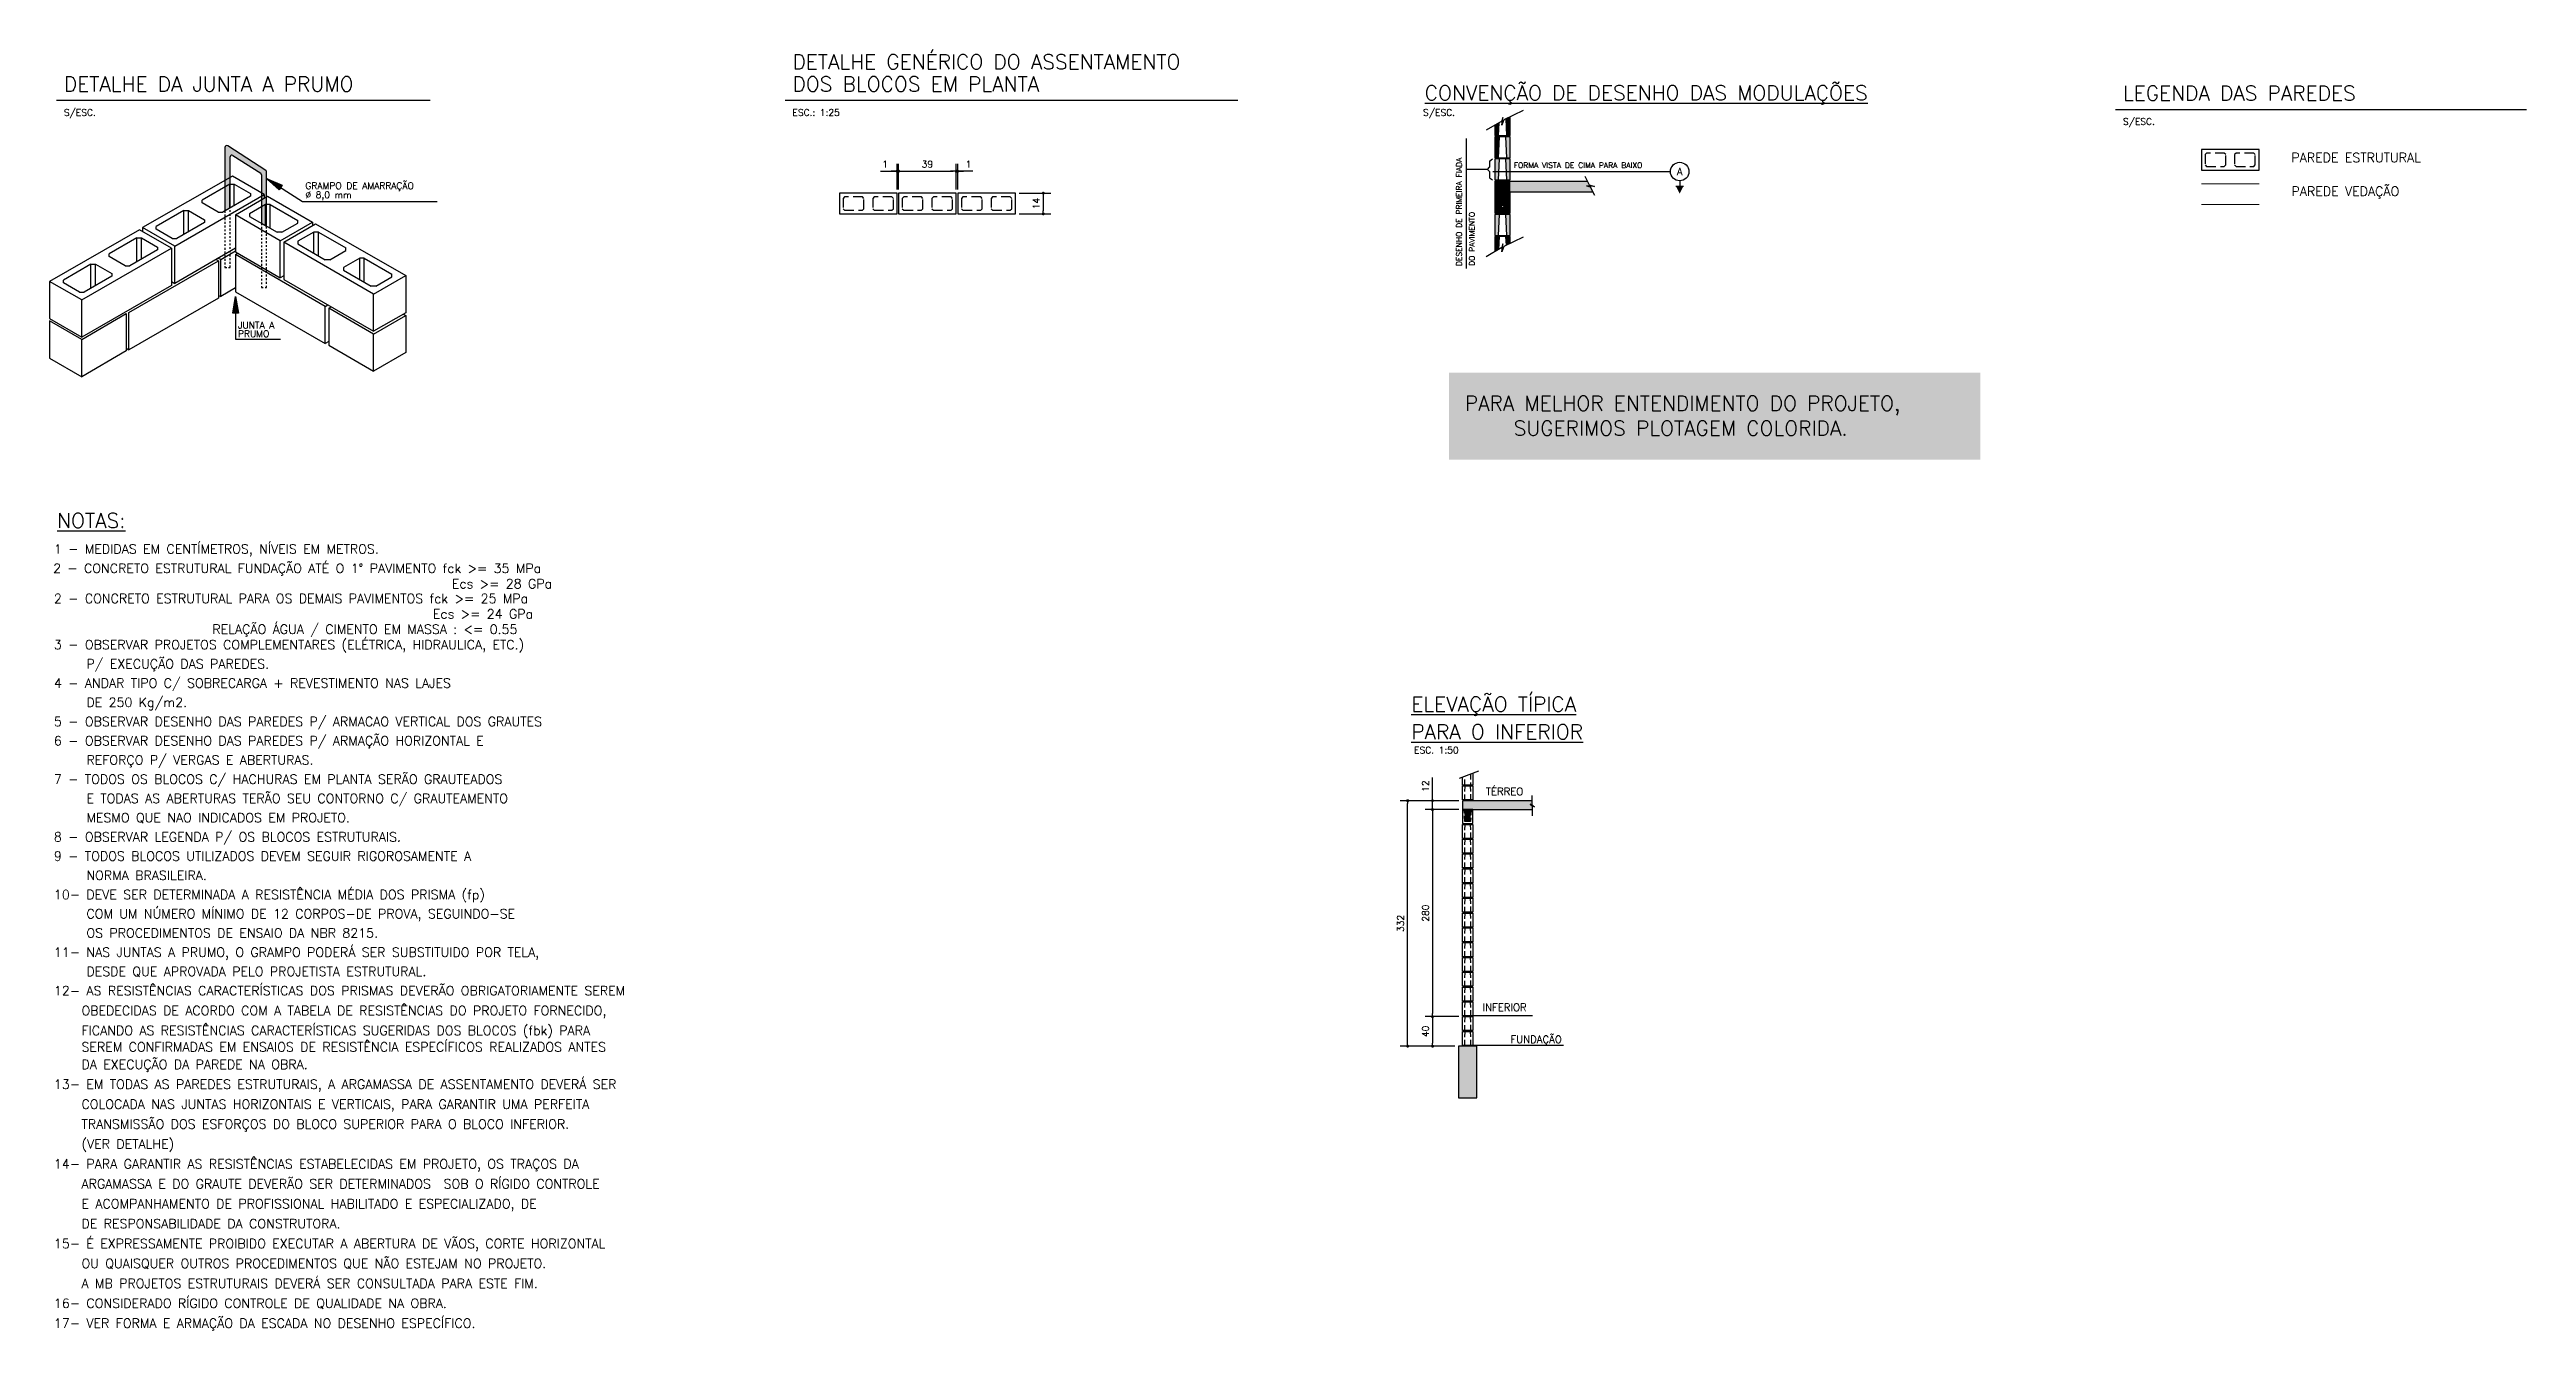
# Model space of a CAD drawing. Extents: x -14651 to 4582, y -13717 to -1290.
# Drawn here: x -14640 to -11290, y -3711 to -1979 of the extents above; entities that cross this region are included whole.
import ezdxf
from ezdxf.enums import TextEntityAlignment as Align

# ---------------------------------------------------------------- set-up
doc = ezdxf.new("R2010")
doc.units = 0
doc.header["$LTSCALE"] = 25
for name, pattern in [('ACAD_ISO04W100', [30, 24, -3, 0, -3]), ('DASHED2', [0.375, 0.25, -0.125]), ('ESTILO_TQS_0001', [0.45, 0.3, -0.15]), ('ESTILO_TQS_0005', [0.2, 0.1, -0.1])]:
    doc.linetypes.add(name, pattern=pattern)
for name, color, linetype in [('50', 1, 'Continuous'), ('ALVENARIA NÃO ESTRUTURAL', 242, 'Continuous'), ('BLOCOS', 2, 'Continuous'), ('Concreto1', 252, 'Continuous'), ('Concreto2', 254, 'Continuous'), ('COTA', 1, 'Continuous'), ('COTAS', 1, 'Continuous'), ('H2', 252, 'Continuous'), ('H4', 254, 'Continuous'), ('H7', 1, 'Continuous'), ('Linha_fina', 1, 'Continuous'), ('Linha_media', 4, 'Continuous'), ('PENA_01', 1, 'Continuous'), ('PENA_02', 2, 'Continuous'), ('Pena_1', 1, 'Continuous'), ('PENA_10', 253, 'Continuous'), ('PENA_3', 3, 'Continuous'), ('Pena_4', 4, 'Continuous'), ('PENA_6', 6, 'Continuous'), ('TEXTO', 3, 'Continuous')]:
    doc.layers.add(name, color=color, linetype=linetype)
doc.styles.add('COTA', font='romans.shx')
doc.styles.add('ROMANS', font='ROMANS')
doc.styles.add('TEXTO', font='romans.shx', dxfattribs={"height": 10})
doc.styles.add('Texto1', font='romans.shx', dxfattribs={"height": 9})
doc.styles.add('Texto2', font='romans.shx', dxfattribs={"height": 12.5})
doc.styles.add('Texto3', font='romans.shx', dxfattribs={"height": 20})
doc.dimstyles.new('forma', dxfattribs={"dimscale": 5, "dimtxt": 1.8, "dimasz": 0.8, "dimexe": 2, "dimexo": 1, "dimgap": 1, "dimtad": 1, "dimdec": 1, "dimzin": 9, "dimtxsty": 'COTA', "dimblk1": 'DOT', "dimblk2": 'DOT', "dimsah": 1, "dimcen": 0, "dimdle": 1, "dimclrd": 256, "dimclre": 256, "dimclrt": 2, "dimadec": 0, "dimazin": 0, "dimtfac": 1, "dimtdec": 0, "dimtmove": 0, "dimatfit": 3, "dimfxl": 1, "dimtolj": 1, "dimtzin": 0, "dimarcsym": 0})

msp = doc.modelspace()

# ---------------------------------------------------------------- texts
at = {"layer": 'PENA_02', "color": 2, "style": 'ROMANS'}
for s, p in [('DESENHO DE PRIMEIRA FIADA', (-12729.73, -2271.7)), ('DO PAVIMENTO', (-12712.4, -2271.35))]:
    msp.add_text(s, height=7.5, rotation=90, dxfattribs=at).set_placement(p)
msp.add_text('FORMA VISTA DE CIMA PARA BAIXO', height=7.5, dxfattribs=at).set_placement((-12659.52, -2138.96))
at = {"layer": 'TEXTO', "color": 4, "style": 'Texto3'}
for s, p in [('DETALHE GENÉRICO DO ASSENTAMENTO', (-13634.89, -2005.43)), ('DETALHE DA JUNTA A PRUMO', (-14620.17, -2035.43)), ('DOS BLOCOS EM PLANTA', (-13634.89, -2035.43)), ('%%UCONVENÇÃO DE DESENHO DAS MODULAÇÕES', (-12779.99, -2047.43)), ('LEGENDA DAS PAREDES', (-11835.7, -2047.76)), ('PARA MELHOR ENTENDIMENTO DO PROJETO,', (-12725.72, -2467.25)), ('SUGERIMOS PLOTAGEM COLORIDA. ', (-12659.76, -2500.92)), ('%%UNOTAS:', (-14629.32, -2625.88)), ('%%UELEVAÇÃO TÍPICA', (-12798.16, -2874.13)), ('%%UPARA O INFERIOR', (-12798.16, -2911.6))]:
    msp.add_text(s, height=20, dxfattribs=at).set_placement(p)
at = {"layer": 'TEXTO', "color": 2, "style": 'Texto1'}
for s, p in [('S/ESC. ', (-14620.17, -2068.43)), ('ESC.: 1:25 ', (-13634.89, -2068.43)), ('S/ESC.', (-12782.14, -2068.52)), ('S/ESC.', (-11835.7, -2080.75)), ('GRAMPO DE AMARRAÇÃO', (-14293.47, -2167.42)), ('%%C 8,0 mm', (-14293.47, -2179.77)), ('JUNTA A', (-14384.76, -2356.19)), ('PRUMO', (-14384.76, -2367.61)), ('ESC. 1:50', (-12794.3, -2930.78))]:
    msp.add_text(s, height=9, dxfattribs=at).set_placement(p)
at = {"layer": 'TEXTO', "color": 3, "style": 'Texto2'}
for s, p in [('PAREDE ESTRUTURAL', (-11608.04, -2131.17)), ('PAREDE VEDAÇÃO', (-11607.85, -2176.74)), ('1 - MEDIDAS EM CENTÍMETROS, NÍVEIS EM METROS.', (-14633.58, -2660.54)), ('2 - CONCRETO ESTRUTURAL FUNDAÇÃO ATÉ O 1° PAVIMENTO fck >= 35 MPa', (-14634.66, -2686.69)), ('                       Ecs >= 28 GPa', (-14309.71, -2707.49)), ('2 - CONCRETO ESTRUTURAL PARA OS DEMAIS PAVIMENTOS fck >= 25 MPa', (-14633.58, -2727.5)), ('                       Ecs >= 24 GPa', (-14335.44, -2748.3)), ('3 - OBSERVAR PROJETOS COMPLEMENTARES (ELÉTRICA, HIDRAULICA, ETC.)', (-14633.58, -2789.9)), ('                       RELAÇÃO ÁGUA / CIMENTO EM MASSA : <= 0.55', (-14633.58, -2769.1)), ('   P/ EXECUÇÃO DAS PAREDES.', (-14617.58, -2815.9)), ('4 - ANDAR TIPO C/ SOBRECARGA + REVESTIMENTO NAS LAJES ', (-14633.58, -2841.9)), ('5 - OBSERVAR DESENHO DAS PAREDES P/ ARMACAO VERTICAL DOS GRAUTES', (-14633.58, -2893.9)), ('   DE 250 Kg/m2.', (-14617.58, -2867.9)), ('6 - OBSERVAR DESENHO DAS PAREDES P/ ARMAÇÃO HORIZONTAL E ', (-14633.58, -2919.9)), ('   REFORÇO P/ VERGAS E ABERTURAS.', (-14617.58, -2945.9)), ('7 - TODOS OS BLOCOS C/ HACHURAS EM PLANTA SERÃO GRAUTEADOS', (-14633.58, -2971.9)), ('   E TODAS AS ABERTURAS TERÃO SEU CONTORNO C/ GRAUTEAMENTO', (-14617.58, -2997.9)), ('   MESMO QUE NAO INDICADOS EM PROJETO.', (-14617.58, -3023.9)), ('8 - OBSERVAR LEGENDA P/ OS BLOCOS ESTRUTURAIS.', (-14633.58, -3049.9)), ('9 - TODOS BLOCOS UTILIZADOS DEVEM SEGUIR RIGOROSAMENTE A ', (-14633.58, -3075.9)), ('10- DEVE SER DETERMINADA A RESISTÊNCIA MÉDIA DOS PRISMA (fp) ', (-14633.58, -3127.9)), ('   NORMA BRASILEIRA. ', (-14617.58, -3101.9)), ('   COM UM NÚMERO MÍNIMO DE 12 CORPOS-DE PROVA, SEGUINDO-SE ', (-14617.58, -3153.9)), ('   OS PROCEDIMENTOS DE ENSAIO DA NBR 8215.', (-14617.58, -3179.9)), ('11- NAS JUNTAS A PRUMO, O GRAMPO PODERÁ SER SUBSTITUIDO POR TELA,', (-14633.58, -3205.9)), ('12- AS RESISTÊNCIAS CARACTERÍSTICAS DOS PRISMAS DEVERÃO OBRIGATORIAMENTE SEREM', (-14633.58, -3257.9)), ('   DESDE QUE APROVADA PELO PROJETISTA ESTRUTURAL.', (-14617.58, -3231.9)), ('    OBEDECIDAS DE ACORDO COM A TABELA DE RESISTÊNCIAS DO PROJETO FORNECIDO,', (-14633.58, -3284.83)), ('    FICANDO AS RESISTÊNCIAS CARACTERÍSTICAS SUGERIDAS DOS BLOCOS (fbk) PARA', (-14633.58, -3311.76)), ('    SEREM CONFIRMADAS EM ENSAIOS DE RESISTÊNCIA ESPECÍFICOS REALIZADOS ANTES', (-14633.58, -3333.99)), ('    DA EXECUÇÃO DA PAREDE NA OBRA.', (-14633.58, -3357.61)), ('13- EM TODAS AS PAREDES ESTRUTURAIS, A ARGAMASSA DE ASSENTAMENTO DEVERÁ SER', (-14633.58, -3384.48)), ('    COLOCADA NAS JUNTAS HORIZONTAIS E VERTICAIS, PARA GARANTIR UMA PERFEITA', (-14633.58, -3411.41)), ('    TRANSMISSÃO DOS ESFORÇOS DO BLOCO SUPERIOR PARA O BLOCO INFERIOR.', (-14633.58, -3438.34)), ('14- PARA GARANTIR AS RESISTÊNCIAS ESTABELECIDAS EM PROJETO, OS TRAÇOS DA ', (-14633.58, -3492.2)), ('    (VER DETALHE)', (-14633.58, -3465.27)), ('    ARGAMASSA E DO GRAUTE DEVERÃO SER DETERMINADOS  SOB O RÍGIDO CONTROLE', (-14633.58, -3519.13)), ('    E ACOMPANHAMENTO DE PROFISSIONAL HABILITADO E ESPECIALIZADO, DE ', (-14633.58, -3546.05)), ('15- É EXPRESSAMENTE PROIBIDO EXECUTAR A ABERTURA DE VÃOS, CORTE HORIZONTAL', (-14633.58, -3599.91)), ('    DE RESPONSABILIDADE DA CONSTRUTORA.', (-14633.58, -3572.98)), ('    OU QUAISQUER OUTROS PROCEDIMENTOS QUE NÃO ESTEJAM NO PROJETO. ', (-14633.58, -3626.84)), ('    A MB PROJETOS ESTRUTURAIS DEVERÁ SER CONSULTADA PARA ESTE FIM. ', (-14633.58, -3653.77)), ('16- CONSIDERADO RÍGIDO CONTROLE DE QUALIDADE NA OBRA.', (-14633.58, -3680.7)), ('17- VER FORMA E ARMAÇÃO DA ESCADA NO DESENHO ESPECÍFICO.', (-14633.58, -3707.63))]:
    msp.add_text(s, height=12.5, dxfattribs=at).set_placement(p)
at = {"layer": 'TEXTO', "linetype": 'Continuous', "style": 'TEXTO'}
for s, p in [('TÉRREO', (-12671.94, -2990.17)), ('INFERIOR', (-12671.94, -3282.17)), ('FUNDAÇÃO', (-12629.26, -3325.47))]:
    msp.add_text(s, height=10, dxfattribs=at).set_placement(p, align=Align.BOTTOM_CENTER)

# ---------------------------------------------------------------- blocks, each defined once
blk = doc.blocks.new('P4015', base_point=(5842102.11612, -8124149.02973))
blk.add_lwpolyline([(5842082.61612, -8124156.02973), (5842121.61612, -8124156.02973), (5842121.61612, -8124142.02973), (5842082.61612, -8124142.02973), (5842082.61612, -8124156.02973)])
at = {"color": 1, "linetype": 'DASHED2'}
for points in [[(5842085.11612, -8124152.52973), (5842086.11612, -8124153.52973), (5842098.11612, -8124153.52973), (5842099.11612, -8124152.52973), (5842099.11612, -8124145.52973), (5842098.11612, -8124144.52973), (5842086.11612, -8124144.52973), (5842085.11612, -8124145.52973), (5842085.11612, -8124152.52973)], [(5842105.11612, -8124152.52973), (5842106.11612, -8124153.52973), (5842118.11612, -8124153.52973), (5842119.11612, -8124152.52973), (5842119.11612, -8124145.52973), (5842118.11612, -8124144.52973), (5842106.11612, -8124144.52973), (5842105.11612, -8124145.52973), (5842105.11612, -8124152.52973)]]:
    blk.add_lwpolyline(points, dxfattribs=at)
blk = doc.blocks.new('_Dot')
at = {"color": 0, "linetype": 'ByBlock', "lineweight": -2}
blk.add_line((-0.5, 0), (-1, 0), dxfattribs=at)
at = {"color": 0, "linetype": 'ByBlock', "const_width": 0.5}
blk.add_lwpolyline([(-0.25, 0, 1), (0.25, 0, 1)], format="xyb", close=True, dxfattribs=at)
blk = doc.blocks.new('*D41')
at = {"layer": 'COTA', "lineweight": -2, "transparency": 16777216}
for p, q in [((-13491.4, -2168.1), (-13491.4, -2133.3)), ((-13487.4, -2143.3), (-13417.4, -2143.3)), ((-13413.4, -2168.1), (-13413.4, -2133.3))]:
    blk.add_line(p, q, dxfattribs=at)
at = {"layer": 'Defpoints', "color": 0, "transparency": 16777216}
for p in [(-13413.4, -2143.3), (-13491.4, -2173.1), (-13413.4, -2173.1)]:
    blk.add_point(p, dxfattribs=at)
at = {"layer": 'COTA', "lineweight": -2, "transparency": 16777216, "xscale": 4, "yscale": 4, "zscale": 4, "rotation": 180}
blk.add_blockref('_Dot', (-13491.4, -2143.3), dxfattribs=at)
at = {"layer": 'COTA', "lineweight": -2, "transparency": 16777216, "xscale": 4, "yscale": 4, "zscale": 4}
blk.add_blockref('_Dot', (-13413.4, -2143.3), dxfattribs=at)
at = {"layer": 'COTA', "color": 2, "transparency": 16777216, "insert": (-13452.4, -2133.8), "char_height": 9, "attachment_point": 5, "style": 'COTA'}
blk.add_mtext('\\A1;39 ', dxfattribs=at)
blk = doc.blocks.new('*D42')
at = {"layer": 'COTA', "lineweight": -2, "transparency": 16777216}
for p, q in [((-13417.4, -2143.3), (-13421.4, -2143.3)), ((-13413.4, -2168.1), (-13413.4, -2133.3)), ((-13413.4, -2143.3), (-13411.4, -2143.3)), ((-13413.4, -2143.3), (-13411.4, -2143.3)), ((-13411.4, -2168.1), (-13411.4, -2133.3)), ((-13390.8, -2143.3), (-13411.4, -2143.3)), ((-13407.4, -2143.3), (-13403.4, -2143.3))]:
    blk.add_line(p, q, dxfattribs=at)
at = {"layer": 'Defpoints', "color": 0, "transparency": 16777216}
for p in [(-13411.4, -2143.3), (-13413.4, -2173.1), (-13411.4, -2173.1)]:
    blk.add_point(p, dxfattribs=at)
at = {"layer": 'COTA', "lineweight": -2, "transparency": 16777216, "xscale": 4, "yscale": 4, "zscale": 4}
blk.add_blockref('_Dot', (-13413.4, -2143.3), dxfattribs=at)
at = {"layer": 'COTA', "lineweight": -2, "transparency": 16777216, "xscale": 4, "yscale": 4, "zscale": 4, "rotation": 180}
blk.add_blockref('_Dot', (-13411.4, -2143.3), dxfattribs=at)
at = {"layer": 'COTA', "color": 2, "transparency": 16777216, "insert": (-13396.9, -2133.8), "char_height": 9, "attachment_point": 5, "style": 'COTA'}
blk.add_mtext('\\A1;1 ', dxfattribs=at)
blk = doc.blocks.new('*D43')
at = {"layer": 'COTA', "lineweight": -2, "transparency": 16777216}
for p, q in [((-13328.4, -2173.1), (-13285.7, -2173.1)), ((-13328.4, -2201.1), (-13285.7, -2201.1)), ((-13295.7, -2177.1), (-13295.7, -2197.1))]:
    blk.add_line(p, q, dxfattribs=at)
at = {"layer": 'Defpoints', "color": 0, "transparency": 16777216}
for p in [(-13333.4, -2173.1), (-13333.4, -2201.1), (-13295.7, -2201.1)]:
    blk.add_point(p, dxfattribs=at)
at = {"layer": 'COTA', "lineweight": -2, "transparency": 16777216, "xscale": 4, "yscale": 4, "zscale": 4}
for p, rotation in [((-13295.7, -2173.1), 90), ((-13295.7, -2201.1), 270)]:
    blk.add_blockref('_Dot', p, dxfattribs=dict(at, rotation=rotation))
at = {"layer": 'COTA', "color": 2, "transparency": 16777216, "insert": (-13305.2, -2187.1), "char_height": 9, "attachment_point": 5, "rotation": 90, "style": 'COTA'}
blk.add_mtext('\\A1;14 ', dxfattribs=at)
blk = doc.blocks.new('*D44')
at = {"layer": 'COTA', "lineweight": -2, "transparency": 16777216}
for p, q in [((-13515.7, -2143.3), (-13493.4, -2143.3)), ((-13497.4, -2143.3), (-13501.4, -2143.3)), ((-13493.4, -2168.1), (-13493.4, -2133.3)), ((-13493.4, -2143.3), (-13491.4, -2143.3)), ((-13493.4, -2143.3), (-13491.4, -2143.3)), ((-13491.4, -2168.1), (-13491.4, -2133.3)), ((-13487.4, -2143.3), (-13483.4, -2143.3))]:
    blk.add_line(p, q, dxfattribs=at)
at = {"layer": 'Defpoints', "color": 0, "transparency": 16777216}
for p in [(-13491.4, -2143.3), (-13493.4, -2173.1), (-13491.4, -2173.1)]:
    blk.add_point(p, dxfattribs=at)
at = {"layer": 'COTA', "lineweight": -2, "transparency": 16777216, "xscale": 4, "yscale": 4, "zscale": 4}
blk.add_blockref('_Dot', (-13493.4, -2143.3), dxfattribs=at)
at = {"layer": 'COTA', "lineweight": -2, "transparency": 16777216, "xscale": 4, "yscale": 4, "zscale": 4, "rotation": 180}
blk.add_blockref('_Dot', (-13491.4, -2143.3), dxfattribs=at)
at = {"layer": 'COTA', "color": 2, "transparency": 16777216, "insert": (-13509.7, -2133.8), "char_height": 9, "attachment_point": 5, "style": 'COTA'}
blk.add_mtext('\\A1;1 ', dxfattribs=at)
blk = doc.blocks.new('atrib_seção')
at = {"layer": 'Linha_media', "style": 'ROMANS'}
blk.add_attdef('X', text='', height=2, dxfattribs=at).set_placement((0, 0), align=Align.MIDDLE)
blk = doc.blocks.new('*D25')
at = {"layer": 'COTA', "lineweight": -2, "transparency": 16777216}
for p, q in [((-12733.8, -2994.7), (-12813, -2994.7)), ((-12803, -3322.7), (-12803, -2998.7)), ((-12739.3, -3326.7), (-12813, -3326.7))]:
    blk.add_line(p, q, dxfattribs=at)
at = {"layer": 'Defpoints', "color": 0, "transparency": 16777216}
for p in [(-12803, -2994.7), (-12728.8, -2994.7), (-12734.3, -3326.7)]:
    blk.add_point(p, dxfattribs=at)
at = {"layer": 'COTA', "lineweight": -2, "transparency": 16777216, "xscale": 4, "yscale": 4, "zscale": 4}
for p, rotation in [((-12803, -2994.7), 90), ((-12803, -3326.7), 270)]:
    blk.add_blockref('_Dot', p, dxfattribs=dict(at, rotation=rotation))
at = {"layer": 'COTA', "color": 2, "transparency": 16777216, "insert": (-12812.5, -3160.7), "char_height": 9, "attachment_point": 5, "rotation": 90, "style": 'COTA'}
blk.add_mtext('\\A1;332 ', dxfattribs=at)
blk = doc.blocks.new('*D26')
at = {"layer": 'COTA', "lineweight": -2, "transparency": 16777216}
for p, q in [((-12733.8, -3006.7), (-12779.4, -3006.7)), ((-12769.4, -3010.7), (-12769.4, -3282.7)), ((-12733.8, -3286.7), (-12779.4, -3286.7))]:
    blk.add_line(p, q, dxfattribs=at)
at = {"layer": 'Defpoints', "color": 0, "transparency": 16777216}
for p in [(-12728.8, -3006.7), (-12769.4, -3286.7), (-12728.8, -3286.7)]:
    blk.add_point(p, dxfattribs=at)
at = {"layer": 'COTA', "lineweight": -2, "transparency": 16777216, "xscale": 4, "yscale": 4, "zscale": 4}
for p, rotation in [((-12769.4, -3006.7), 90), ((-12769.4, -3286.7), 270)]:
    blk.add_blockref('_Dot', p, dxfattribs=dict(at, rotation=rotation))
at = {"layer": 'COTA', "color": 2, "transparency": 16777216, "insert": (-12778.9, -3146.7), "char_height": 9, "attachment_point": 5, "rotation": 90, "style": 'COTA'}
blk.add_mtext('\\A1;280 ', dxfattribs=at)
blk = doc.blocks.new('*D57')
at = {"layer": 'COTA', "lineweight": -2, "transparency": 16777216}
for p, q in [((-12733.8, -3286.7), (-12779.4, -3286.7)), ((-12769.4, -3290.7), (-12769.4, -3322.7)), ((-12739.3, -3326.7), (-12779.4, -3326.7))]:
    blk.add_line(p, q, dxfattribs=at)
at = {"layer": 'Defpoints', "color": 0, "transparency": 16777216}
for p in [(-12728.8, -3286.7), (-12769.4, -3326.7), (-12734.3, -3326.7)]:
    blk.add_point(p, dxfattribs=at)
at = {"layer": 'COTA', "lineweight": -2, "transparency": 16777216, "xscale": 4, "yscale": 4, "zscale": 4}
for p, rotation in [((-12769.4, -3286.7), 90), ((-12769.4, -3326.7), 270)]:
    blk.add_blockref('_Dot', p, dxfattribs=dict(at, rotation=rotation))
at = {"layer": 'COTA', "color": 2, "transparency": 16777216, "insert": (-12778.9, -3306.7), "char_height": 9, "attachment_point": 5, "rotation": 90, "style": 'COTA'}
blk.add_mtext('\\A1;40 ', dxfattribs=at)
blk = doc.blocks.new('*D58')
at = {"layer": 'COTA', "lineweight": -2, "transparency": 16777216}
for p, q in [((-12769.4, -2990.7), (-12769.4, -2963.4)), ((-12733.8, -2994.7), (-12779.4, -2994.7)), ((-12733.8, -3006.7), (-12779.4, -3006.7)), ((-12769.4, -3006.7), (-12769.4, -2994.7)), ((-12769.4, -3010.7), (-12769.4, -3014.7))]:
    blk.add_line(p, q, dxfattribs=at)
at = {"layer": 'Defpoints', "color": 0, "transparency": 16777216}
for p in [(-12769.4, -2994.7), (-12728.8, -2994.7), (-12728.8, -3006.7)]:
    blk.add_point(p, dxfattribs=at)
at = {"layer": 'COTA', "lineweight": -2, "transparency": 16777216, "xscale": 4, "yscale": 4, "zscale": 4}
for p, rotation in [((-12769.4, -2994.7), 270), ((-12769.4, -3006.7), 90)]:
    blk.add_blockref('_Dot', p, dxfattribs=dict(at, rotation=rotation))
at = {"layer": 'COTA', "color": 2, "transparency": 16777216, "insert": (-12778.9, -2975), "char_height": 9, "attachment_point": 5, "rotation": 90, "style": 'COTA'}
blk.add_mtext('\\A1;12 ', dxfattribs=at)

# ---------------------------------------------------------------- dimensions: what is measured, and where the dimension line sits
at = {"layer": 'COTA'}
for base, p1, p2, picture, middle in [((-13491.39, -2143.34), (-13493.39, -2173.13), (-13491.39, -2173.13), '*D44', (-13509.65, -2143.34)), ((-13411.39, -2143.34), (-13413.39, -2173.13), (-13411.39, -2173.13), '*D42', (-13396.92, -2142.59))]:
    dim = msp.add_linear_dim(base=base, p1=p1, p2=p2, dimstyle='forma', override={"dimscale": 5, "dimdec": 1, "dimlfac": 0.5, "dimpost": ' ', "dimtmove": 1}, dxfattribs=at)
    dim.commit()
    dim.dimension.update_dxf_attribs({"geometry": picture, "text_midpoint": middle, "dimtype": 128})
dim = msp.add_linear_dim(base=(-13413.39, -2143.34), p1=(-13491.39, -2173.13), p2=(-13413.39, -2173.13), dimstyle='forma', override={"dimscale": 5, "dimdec": 1, "dimlfac": 0.5, "dimpost": ' ', "dimtmove": 1}, dxfattribs=at)
dim.commit()
dim.dimension.update_dxf_attribs({"geometry": '*D41', "text_midpoint": (-13452.39, -2133.84)})
for base, p1, p2, override, picture, middle in [((-13295.67, -2201.13), (-13333.39, -2173.13), (-13333.39, -2201.13), {"dimscale": 5, "dimdec": 1, "dimlfac": 0.5, "dimpost": ' '}, '*D43', (-13305.17, -2187.13)), ((-12769.43, -2994.68), (-12728.82, -3006.68), (-12728.82, -2994.68), {"dimpost": ' '}, '*D58', (-12778.93, -2975.04)), ((-12802.96, -2994.68), (-12734.32, -3326.68), (-12728.82, -2994.68), {"dimpost": ' '}, '*D25', (-12812.46, -3160.68)), ((-12769.43, -3286.68), (-12728.82, -3006.68), (-12728.82, -3286.68), {"dimpost": ' '}, '*D26', (-12778.93, -3146.68))]:
    dim = msp.add_linear_dim(base=base, p1=p1, p2=p2, angle=90, dimstyle='forma', override=override, dxfattribs=at)
    dim.commit()
    dim.dimension.update_dxf_attribs({"geometry": picture, "text_midpoint": middle})
dim = msp.add_linear_dim(base=(-12769.43, -3326.68), p1=(-12728.82, -3286.68), p2=(-12734.32, -3326.68), angle=90, dimstyle='forma', override={"dimpost": ' ', "dimtmove": 1}, dxfattribs=at)
dim.commit()
dim.dimension.update_dxf_attribs({"geometry": '*D57', "text_midpoint": (-12769.43, -3306.68), "dimtype": 128})

# ---------------------------------------------------------------- hatches: boundary and pattern name
at = {"layer": 'Concreto1', "linetype": 'ACAD_ISO04W100', "lineweight": 100}
for points in [[(-12664.18, -2156.66), (-12685.18, -2156.66), (-12685.18, -2171.66), (-12664.18, -2171.66)], [(-12664.18, -2156.66), (-12664.18, -2171.66), (-12552.54, -2171.66), (-12556.12, -2164.27), (-12561.13, -2162.95), (-12550.51, -2164.05), (-12557.74, -2161.65), (-12560.15, -2156.66)]]:
    msp.add_hatch(color=256, dxfattribs=at).paths.add_polyline_path(points)
h = msp.add_hatch(color=256, dxfattribs=at)
h.paths.add_polyline_path([(-12668.68, -2171.66), (-12680.68, -2171.66), (-12679.93, -2193.06), (-12669.43, -2193.06)])
h.paths.add_polyline_path([(-12673.56, -2190.22, -1), (-12675.81, -2190.22, -1)], flags=16)
at = {"layer": 'Concreto2', "linetype": 'ACAD_ISO04W100', "lineweight": 100}
for points in [[(-12668.68, -2095.16), (-12664.18, -2095.16), (-12664.18, -2069.58), (-12669.88, -2072.34)], [(-12679.77, -2077.9), (-12685.18, -2081.08), (-12685.18, -2095.16), (-12680.68, -2095.16)], [(-12664.18, -2200.16), (-12664.18, -2171.66), (-12668.68, -2171.66), (-12669.43, -2193.06), (-12679.93, -2193.06), (-12680.68, -2171.66), (-12685.18, -2171.66), (-12685.18, -2200.16)], [(-12679.18, -2231.66), (-12685.18, -2231.66), (-12685.18, -2252.28), (-12680.11, -2249.3)], [(-12664.18, -2231.66), (-12670.18, -2231.66), (-12669.56, -2243.38), (-12664.18, -2240.78)]]:
    msp.add_hatch(color=256, dxfattribs=at).paths.add_polyline_path(points)
at = {"layer": 'Concreto2'}
msp.add_hatch(color=256, dxfattribs=at).paths.add_polyline_path([(-12679.18, -2096.66), (-12685.18, -2096.66), (-12685.18, -2125.16), (-12680.68, -2125.16)])
h = msp.add_hatch(color=256, dxfattribs=at)
h.paths.add_polyline_path([(-12668.68, -2125.16), (-12664.18, -2125.16), (-12664.18, -2096.66), (-12670.18, -2096.66)])
h.paths.add_polyline_path([(-12664.18, -2126.66), (-12670.18, -2126.66), (-12669.28, -2143.77), (-12664.18, -2143.77)])
h.paths.add_polyline_path([(-12679.18, -2126.66), (-12685.18, -2126.66), (-12685.18, -2143.77), (-12680.08, -2143.77)])
h.paths.add_polyline_path([(-12680.08, -2143.77), (-12685.18, -2143.77), (-12685.18, -2155.16), (-12680.68, -2155.16)])
h.paths.add_polyline_path([(-12668.68, -2155.16), (-12664.18, -2155.16), (-12664.18, -2143.77), (-12669.28, -2143.77)])
h.paths.add_polyline_path([(-12664.18, -2201.66), (-12670.18, -2201.66), (-12668.68, -2230.16), (-12664.18, -2230.16)])
h.paths.add_polyline_path([(-12679.18, -2201.66), (-12685.18, -2201.66), (-12685.18, -2230.16), (-12680.68, -2230.16)])
at = {"layer": 'H2'}
h = msp.add_hatch(color=256, dxfattribs=at)
h.dxf.hatch_style = 1
h.paths.add_polyline_path([(-12634.88, -2994.68), (-12714.82, -2994.68), (-12728.82, -2994.68), (-12728.82, -3006.68), (-12714.82, -3006.68), (-12634.79, -3006.68), (-12634.79, -3001.8), (-12637.28, -2999.52), (-12631.36, -3003.46), (-12634.88, -2999.8)])
msp.add_hatch(color=256, dxfattribs=at).paths.add_polyline_path([(-12721.82, -3326.68), (-12734.32, -3326.68), (-12734.32, -3396.68), (-12709.32, -3396.68), (-12709.32, -3326.68)])
at = {"layer": 'H4'}
msp.add_hatch(color=256, dxfattribs=at).paths.add_polyline_path([(-12747.16, -2533.38), (-12028.43, -2533.38), (-12028.43, -2416.02), (-12747.16, -2416.02)])
at = {"layer": 'H7'}
msp.add_hatch(color=256, dxfattribs=at).paths.add_polyline_path([(-14345.91, -2144.37, 0.2547951), (-14347.01, -2142.35), (-14398.61, -2109.07, 0.5938857), (-14402.31, -2111.08), (-14402.31, -2196.97), (-14395.31, -2192.91), (-14395.31, -2123.93, -0.5938857), (-14391.61, -2121.91), (-14354.01, -2146.16, -0.2547951), (-14352.91, -2148.18), (-14352.91, -2213.79), (-14345.91, -2217.85)])

# ---------------------------------------------------------------- linework, layer by layer
at = {"layer": '50', "color": 1}
for p, q in [((-12675.67, -2075.5), (-12697.03, -2088.04)), ((-12674.35, -2070.49), (-12675.64, -2075.4)), ((-12675.46, -2081.1), (-12674.35, -2070.49)), ((-12673.05, -2073.87), (-12675.46, -2081.1)), ((-12646.96, -2061.26), (-12673.05, -2073.87)), ((-12723.73, -2099.21), (-12723.73, -2274.82)), ((-12695.09, -2140.91), (-12723.73, -2140.91)), ((-12695.09, -2140.91), (-12692.23, -2138.05)), ((-12695.09, -2140.91), (-12692.23, -2143.77)), ((-12692.23, -2129.56), (-12688.27, -2126.66)), ((-12692.23, -2129.56), (-12692.23, -2138.05)), ((-12692.23, -2143.77), (-12692.23, -2152.25)), ((-12692.23, -2152.25), (-12688.27, -2155.16)), ((-12563.39, -2149.95), (-12557.74, -2161.65)), ((-12561.13, -2162.95), (-12556.12, -2164.27)), ((-12550.51, -2164.05), (-12561.13, -2162.95)), ((-12557.74, -2161.65), (-12550.51, -2164.05)), ((-12556.12, -2164.27), (-12550.46, -2175.96)), ((-12674.35, -2241.68), (-12675.64, -2246.59)), ((-12675.46, -2252.3), (-12674.35, -2241.68)), ((-12646.96, -2232.45), (-12673.05, -2245.07)), ((-12675.67, -2246.69), (-12697.03, -2259.24)), ((-12673.05, -2245.07), (-12675.46, -2252.3))]:
    msp.add_line(p, q, dxfattribs=at)
msp.add_lwpolyline([(-12634.88, -2987.64), (-12634.88, -2999.8), (-12631.36, -3003.46), (-12637.28, -2999.52), (-12634.79, -3001.8), (-12634.79, -3015.28)], dxfattribs=at)
at = {"layer": 'ALVENARIA NÃO ESTRUTURAL', "lineweight": 5}
for p, q in [((-11651.75, -2160.58), (-11729.75, -2160.58)), ((-11651.75, -2188.58), (-11729.75, -2188.58))]:
    msp.add_line(p, q, dxfattribs=at)
at = {"layer": 'Linha_fina'}
for p, q in [((-14328.48, -2167.74), (-14345.91, -2153.24)), ((-14328.99, -2168.53), (-14345.91, -2153.24)), ((-14327.47, -2166.16), (-14345.91, -2153.24)), ((-14345.91, -2153.24), (-14297.35, -2184.32)), ((-14345.91, -2153.24), (-14324.94, -2162.21)), ((-14345.91, -2153.24), (-14326.46, -2164.58)), ((-14345.91, -2153.24), (-14327.98, -2166.95)), ((-14345.91, -2153.24), (-14325.45, -2163)), ((-14325.95, -2163.79), (-14345.91, -2153.24)), ((-14324.94, -2162.21), (-14328.99, -2168.53)), ((-14327.98, -2166.95), (-14328.48, -2167.74)), ((-14325.45, -2163), (-14325.95, -2163.79)), ((-14297.35, -2184.32), (-14115.36, -2184.32)), ((-14391.6, -2335.17), (-14387.84, -2312.68)), ((-14384.1, -2335.18), (-14391.6, -2335.17)), ((-14390.66, -2335.17), (-14387.84, -2312.68)), ((-14389.72, -2335.17), (-14390.66, -2335.17)), ((-14387.84, -2312.68), (-14389.72, -2335.17)), ((-14388.78, -2335.17), (-14387.84, -2312.68)), ((-14386.91, -2335.18), (-14388.78, -2335.17)), ((-14387.84, -2312.68), (-14387.84, -2370.33)), ((-14387.84, -2312.68), (-14384.1, -2335.18)), ((-14387.84, -2312.68), (-14385.03, -2335.18)), ((-14387.84, -2312.68), (-14386.91, -2335.18)), ((-14385.97, -2335.18), (-14387.84, -2312.68)), ((-14385.03, -2335.18), (-14385.97, -2335.18)), ((-14387.84, -2370.33), (-14327.25, -2370.33))]:
    msp.add_line(p, q, dxfattribs=at)
at = {"layer": 'Linha_media'}
for p, q in [((-12687.79, -2143.77), (-12447.65, -2143.77)), ((-12440.15, -2163.77), (-12430.15, -2163.77)), ((-12435.15, -2156.27), (-12435.15, -2163.77))]:
    msp.add_line(p, q, dxfattribs=at)
msp.add_circle((-12435.15, -2143.77), 12.5, dxfattribs=at)
msp.add_solid([(-12440.15, -2163.77), (-12435.15, -2173.77), (-12430.15, -2163.77)], dxfattribs=at)
at = {"layer": 'PENA_01'}
msp.add_line((-12733.09, -2964.3), (-12706.93, -2954.46), dxfattribs=at)
at = {"layer": 'PENA_01', "linetype": 'ESTILO_TQS_0001'}
for points in [[(-12717.82, -2973.68), (-12725.82, -2973.68), (-12725.49, -2961.44)], [(-12717.82, -2993.68), (-12725.82, -2993.68), (-12725.32, -2974.68), (-12718.32, -2974.68), (-12717.82, -2993.68)], [(-12718.21, -2958.7), (-12717.82, -2973.68)], [(-12718.07, -3022.68), (-12725.57, -3022.68), (-12726.57, -3006.68), (-12717.07, -3006.68), (-12718.07, -3022.68)], [(-12717.82, -3045.68), (-12725.82, -3045.68), (-12725.32, -3026.68), (-12718.32, -3026.68), (-12717.82, -3045.68)], [(-12717.82, -3065.68), (-12725.82, -3065.68), (-12725.32, -3046.68), (-12718.32, -3046.68), (-12717.82, -3065.68)], [(-12717.82, -3085.68), (-12725.82, -3085.68), (-12725.32, -3066.68), (-12718.32, -3066.68), (-12717.82, -3085.68)], [(-12717.82, -3105.68), (-12725.82, -3105.68), (-12725.32, -3086.68), (-12718.32, -3086.68), (-12717.82, -3105.68)], [(-12717.82, -3125.68), (-12725.82, -3125.68), (-12725.32, -3106.68), (-12718.32, -3106.68), (-12717.82, -3125.68)], [(-12717.82, -3145.68), (-12725.82, -3145.68), (-12725.32, -3126.68), (-12718.32, -3126.68), (-12717.82, -3145.68)], [(-12717.82, -3165.68), (-12725.82, -3165.68), (-12725.32, -3146.68), (-12718.32, -3146.68), (-12717.82, -3165.68)], [(-12717.82, -3185.68), (-12725.82, -3185.68), (-12725.32, -3166.68), (-12718.32, -3166.68), (-12717.82, -3185.68)], [(-12717.82, -3205.68), (-12725.82, -3205.68), (-12725.32, -3186.68), (-12718.32, -3186.68), (-12717.82, -3205.68)], [(-12717.82, -3225.68), (-12725.82, -3225.68), (-12725.32, -3206.68), (-12718.32, -3206.68), (-12717.82, -3225.68)], [(-12717.82, -3245.68), (-12725.82, -3245.68), (-12725.32, -3226.68), (-12718.32, -3226.68), (-12717.82, -3245.68)], [(-12717.82, -3265.68), (-12725.82, -3265.68), (-12725.32, -3246.68), (-12718.32, -3246.68), (-12717.82, -3265.68)], [(-12717.82, -3285.68), (-12725.82, -3285.68), (-12725.32, -3266.68), (-12718.32, -3266.68), (-12717.82, -3285.68)], [(-12717.82, -3305.68), (-12725.82, -3305.68), (-12725.32, -3286.68), (-12718.32, -3286.68), (-12717.82, -3305.68)], [(-12717.82, -3325.68), (-12725.82, -3325.68), (-12725.32, -3306.68), (-12718.32, -3306.68), (-12717.82, -3325.68)]]:
    msp.add_lwpolyline(points, dxfattribs=at)
at = {"layer": 'PENA_02'}
for p, q in [((-12685.18, -2156.66), (-12685.18, -2200.16)), ((-12634.35, -3285.68), (-12728.82, -3285.68)), ((-12592.21, -3325.68), (-12728.82, -3325.68))]:
    msp.add_line(p, q, dxfattribs=at)
for points in [[(-12685.18, -2081.08), (-12685.18, -2095.16), (-12664.18, -2095.16), (-12664.18, -2069.58)], [(-12668.68, -2095.16), (-12669.88, -2072.34)], [(-12679.77, -2077.9), (-12680.68, -2095.16)], [(-12679.18, -2096.66), (-12680.68, -2125.16)], [(-12668.68, -2125.16), (-12670.18, -2096.66)], [(-12679.18, -2126.66), (-12680.68, -2155.16)], [(-12668.68, -2155.16), (-12670.18, -2126.66)], [(-12685.18, -2156.66), (-12560.15, -2156.66)], [(-12685.18, -2200.16), (-12664.18, -2200.16), (-12664.18, -2171.66)], [(-12552.54, -2171.66), (-12685.18, -2171.66)], [(-12668.68, -2171.66), (-12669.43, -2193.06), (-12679.93, -2193.06), (-12680.68, -2171.66)], [(-12679.18, -2201.66), (-12680.68, -2230.16)], [(-12668.68, -2230.16), (-12670.18, -2201.66)], [(-12664.18, -2240.78), (-12664.18, -2231.66), (-12685.18, -2231.66), (-12685.18, -2252.28)], [(-12679.18, -2231.66), (-12680.11, -2249.3)], [(-12669.56, -2243.38), (-12670.18, -2231.66)], [(-12634.89, -2994.68), (-12728.82, -2994.68), (-12728.82, -3006.68), (-12634.8, -3006.68)]]:
    msp.add_lwpolyline(points, dxfattribs=at)
for points in [[(-12685.18, -2125.16), (-12664.18, -2125.16), (-12664.18, -2096.66), (-12685.18, -2096.66)], [(-12685.18, -2155.16), (-12664.18, -2155.16), (-12664.18, -2126.66), (-12685.18, -2126.66)], [(-12685.18, -2230.16), (-12664.18, -2230.16), (-12664.18, -2201.66), (-12685.18, -2201.66)]]:
    msp.add_lwpolyline(points, close=True, dxfattribs=at)
at = {"layer": 'PENA_02', "color": 2, "const_width": 2.25}
msp.add_lwpolyline([(-12673.56, -2190.22, 1), (-12675.81, -2190.22)], format="xyb", dxfattribs=at)
at = {"layer": 'PENA_02', "linetype": 'Continuous'}
for points in [[(-12714.82, -2973.68), (-12728.82, -2973.68), (-12728.82, -2962.69)], [(-12714.82, -2993.68), (-12728.82, -2993.68), (-12728.82, -2974.68), (-12714.82, -2974.68), (-12714.82, -2993.68)], [(-12714.82, -2957.42), (-12714.82, -2973.68)], [(-12714.82, -3006.68), (-12728.82, -3006.68), (-12728.82, -3025.68), (-12714.82, -3025.68), (-12714.82, -3006.68)], [(-12714.82, -3045.68), (-12728.82, -3045.68), (-12728.82, -3026.68), (-12714.82, -3026.68), (-12714.82, -3045.68)], [(-12714.82, -3065.68), (-12728.82, -3065.68), (-12728.82, -3046.68), (-12714.82, -3046.68), (-12714.82, -3065.68)], [(-12714.82, -3085.68), (-12728.82, -3085.68), (-12728.82, -3066.68), (-12714.82, -3066.68), (-12714.82, -3085.68)], [(-12714.82, -3105.68), (-12728.82, -3105.68), (-12728.82, -3086.68), (-12714.82, -3086.68), (-12714.82, -3105.68)], [(-12714.82, -3125.68), (-12728.82, -3125.68), (-12728.82, -3106.68), (-12714.82, -3106.68), (-12714.82, -3125.68)], [(-12714.82, -3145.68), (-12728.82, -3145.68), (-12728.82, -3126.68), (-12714.82, -3126.68), (-12714.82, -3145.68)], [(-12714.82, -3165.68), (-12728.82, -3165.68), (-12728.82, -3146.68), (-12714.82, -3146.68), (-12714.82, -3165.68)], [(-12714.82, -3185.68), (-12728.82, -3185.68), (-12728.82, -3166.68), (-12714.82, -3166.68), (-12714.82, -3185.68)], [(-12714.82, -3205.68), (-12728.82, -3205.68), (-12728.82, -3186.68), (-12714.82, -3186.68), (-12714.82, -3205.68)], [(-12714.82, -3225.68), (-12728.82, -3225.68), (-12728.82, -3206.68), (-12714.82, -3206.68), (-12714.82, -3225.68)], [(-12714.82, -3245.68), (-12728.82, -3245.68), (-12728.82, -3226.68), (-12714.82, -3226.68), (-12714.82, -3245.68)], [(-12714.82, -3265.68), (-12728.82, -3265.68), (-12728.82, -3246.68), (-12714.82, -3246.68), (-12714.82, -3265.68)], [(-12714.82, -3285.68), (-12728.82, -3285.68), (-12728.82, -3266.68), (-12714.82, -3266.68), (-12714.82, -3285.68)], [(-12714.82, -3305.68), (-12728.82, -3305.68), (-12728.82, -3286.68), (-12714.82, -3286.68), (-12714.82, -3305.68)], [(-12714.82, -3325.68), (-12728.82, -3325.68), (-12728.82, -3306.68), (-12714.82, -3306.68), (-12714.82, -3325.68)]]:
    msp.add_lwpolyline(points, dxfattribs=at)
at = {"layer": 'Pena_1'}
for p, q in [((-14392.17, -2149.93), (-14513.96, -2219.66)), ((-14349.24, -2174.8), (-14392.17, -2149.93)), ((-14387.83, -2202.15), (-14344.9, -2177.28)), ((-14387.83, -2202.15), (-14387.83, -2252.46)), ((-14327.68, -2237.3), (-14387.83, -2202.15)), ((-14344.9, -2177.28), (-14284.01, -2212.14)), ((-14517.71, -2222.56), (-14639.51, -2292.28)), ((-14474.79, -2247.42), (-14517.71, -2222.56)), ((-14470.29, -2244.81), (-14513.96, -2219.66)), ((-14513.96, -2219.66), (-14513.96, -2224.73)), ((-14327.68, -2287.62), (-14327.68, -2237.3)), ((-14322.59, -2239.49), (-14279.67, -2214.63)), ((-14284.01, -2212.14), (-14284.01, -2217.14)), ((-14279.67, -2214.63), (-14157.87, -2284.35)), ((-14470.29, -2295.13), (-14470.29, -2244.81)), ((-14387.83, -2247.43), (-14470.29, -2295.13)), ((-14387.84, -2256.18), (-14384.64, -2254.32)), ((-14387.83, -2252.46), (-14327.68, -2287.62)), ((-14595.84, -2317.44), (-14639.51, -2292.28)), ((-14639.51, -2292.28), (-14639.51, -2342.59)), ((-14474.79, -2297.74), (-14595.84, -2367.75)), ((-14474.79, -2292.54), (-14470.29, -2295.13)), ((-14387.84, -2306.49), (-14266.79, -2376.51)), ((-14322.59, -2289.81), (-14201.55, -2359.82)), ((-14201.55, -2309.51), (-14157.87, -2284.35)), ((-14201.55, -2359.82), (-14201.55, -2309.51)), ((-14157.87, -2284.35), (-14157.87, -2334.67)), ((-14639.51, -2342.59), (-14595.84, -2367.75)), ((-14595.84, -2367.75), (-14595.84, -2317.44)), ((-14595.84, -2370.94), (-14535.69, -2335.79)), ((-14535.69, -2335.79), (-14535.69, -2386.1)), ((-14266.79, -2326.19), (-14263.23, -2324.14)), ((-14266.79, -2376.51), (-14266.79, -2326.19)), ((-14261.72, -2328.4), (-14258.79, -2326.71)), ((-14261.72, -2328.4), (-14261.72, -2378.72)), ((-14201.57, -2363.56), (-14261.72, -2328.4)), ((-14157.87, -2334.67), (-14201.55, -2359.82)), ((-14161.14, -2336.55), (-14157.9, -2338.4)), ((-14157.9, -2338.4), (-14157.9, -2388.72)), ((-14639.51, -2345.78), (-14639.51, -2396.1)), ((-14595.84, -2421.26), (-14595.84, -2370.94)), ((-14261.72, -2373.59), (-14266.79, -2376.51)), ((-14201.57, -2413.88), (-14201.57, -2363.56)), ((-14535.69, -2386.1), (-14595.84, -2421.26)), ((-14261.72, -2378.72), (-14201.57, -2413.88))]:
    msp.add_line(p, q, dxfattribs=at)
for points in [[(-14470.29, -2244.81), (-14349.24, -2174.8), (-14349.24, -2179.8)], [(-14395.91, -2193.4), (-14395.91, -2160.88), (-14433.17, -2182.48)], [(-14367.9, -2177.02), (-14405.16, -2198.62)], [(-14395.91, -2160.88), (-14389.73, -2160.88)], [(-14389.73, -2189.84), (-14389.73, -2160.88)], [(-14389.73, -2160.88), (-14367.9, -2173.46)], [(-14367.9, -2173.46), (-14367.9, -2177.02)], [(-14457.95, -2228.91), (-14457.95, -2196.4), (-14495.21, -2217.99)], [(-14457.95, -2196.4), (-14451.77, -2196.4)], [(-14451.77, -2196.4), (-14429.94, -2208.98)], [(-14451.77, -2225.35), (-14451.77, -2196.4)], [(-14433.17, -2186.04), (-14433.17, -2182.48)], [(-14411.57, -2198.62), (-14433.17, -2186.04)], [(-14429.94, -2208.98), (-14429.94, -2212.54)], [(-14411.57, -2198.62), (-14405.16, -2198.62)], [(-14389.83, -2198.06), (-14389.64, -2198.17)], [(-14347.33, -2188.23), (-14369.17, -2200.81)], [(-14369.17, -2200.81), (-14369.17, -2204.37)], [(-14369.17, -2204.37), (-14331.91, -2225.97)], [(-14341.16, -2188.23), (-14347.33, -2188.23)], [(-14347.33, -2217.02), (-14347.33, -2188.23)], [(-14341.16, -2220.6), (-14341.16, -2188.23), (-14303.9, -2209.83)], [(-14303.9, -2213.39), (-14303.9, -2209.83)], [(-14521.45, -2266.02), (-14521.45, -2233.5), (-14558.72, -2255.1)], [(-14521.45, -2233.5), (-14515.28, -2233.5)], [(-14515.28, -2262.46), (-14515.28, -2233.5)], [(-14515.28, -2233.5), (-14493.45, -2246.08)], [(-14495.21, -2221.55), (-14495.21, -2217.99)], [(-14473.61, -2234.13), (-14495.21, -2221.55)], [(-14473.61, -2234.13), (-14467.2, -2234.13)], [(-14429.94, -2212.54), (-14467.2, -2234.13)], [(-14325.5, -2225.97), (-14331.91, -2225.97)], [(-14327.68, -2237.3), (-14284.01, -2212.14)], [(-14325.5, -2225.97), (-14303.9, -2213.39)], [(-14201.55, -2309.51), (-14322.59, -2239.49), (-14322.59, -2289.81)], [(-14282.1, -2225.57), (-14303.93, -2238.15)], [(-14303.93, -2238.15), (-14303.93, -2241.71)], [(-14303.93, -2241.71), (-14266.67, -2263.31)], [(-14275.93, -2225.57), (-14282.1, -2225.57)], [(-14282.1, -2254.53), (-14282.1, -2225.57)], [(-14275.93, -2258.09), (-14275.93, -2225.57), (-14238.66, -2247.17)], [(-14583.49, -2301.53), (-14583.49, -2269.02), (-14620.76, -2290.62)], [(-14595.84, -2317.44), (-14474.79, -2247.42), (-14474.79, -2297.74)], [(-14583.49, -2269.02), (-14577.32, -2269.02)], [(-14577.32, -2297.97), (-14577.32, -2269.02)], [(-14577.32, -2269.02), (-14555.49, -2281.6)], [(-14558.72, -2258.66), (-14558.72, -2255.1)], [(-14537.12, -2271.24), (-14558.72, -2258.66)], [(-14537.12, -2271.24), (-14530.71, -2271.24)], [(-14414.27, -2262.85), (-14411.19, -2264.51), (-14411.19, -2314.83), (-14532.23, -2384.85), (-14532.23, -2334.53), (-14411.19, -2264.51)], [(-14493.45, -2249.64), (-14530.71, -2271.24)], [(-14515.38, -2270.68), (-14515.19, -2270.79)], [(-14493.45, -2246.08), (-14493.45, -2249.64)], [(-14408.1, -2262.85), (-14411.19, -2261.19)], [(-14387.84, -2301.25), (-14408.1, -2312.93), (-14408.1, -2262.85), (-14387.83, -2251.12)], [(-14266.79, -2326.19), (-14387.84, -2256.18), (-14387.84, -2306.49)], [(-14260.26, -2263.31), (-14266.67, -2263.31)], [(-14260.26, -2263.31), (-14238.66, -2250.73)], [(-14220.06, -2261.09), (-14241.89, -2273.67)], [(-14241.89, -2273.67), (-14241.89, -2277.23)], [(-14241.89, -2277.23), (-14204.63, -2298.83)], [(-14238.66, -2250.73), (-14238.66, -2247.17)], [(-14213.89, -2261.09), (-14220.06, -2261.09)], [(-14220.06, -2290.05), (-14220.06, -2261.09)], [(-14213.89, -2293.61), (-14213.89, -2261.09), (-14176.62, -2282.69)], [(-14620.76, -2294.18), (-14620.76, -2290.62)], [(-14599.16, -2306.76), (-14620.76, -2294.18)], [(-14599.16, -2306.76), (-14592.75, -2306.76)], [(-14555.49, -2285.16), (-14592.75, -2306.76)], [(-14555.49, -2281.6), (-14555.49, -2285.16)], [(-14322.59, -2284.69), (-14327.68, -2287.62)], [(-14198.22, -2298.83), (-14204.63, -2298.83)], [(-14198.22, -2298.83), (-14176.62, -2286.25)], [(-14176.62, -2286.25), (-14176.62, -2282.69)], [(-14411.19, -2311.27), (-14408.1, -2312.93)], [(-14201.57, -2363.56), (-14157.9, -2338.4)], [(-14595.84, -2370.94), (-14639.51, -2345.78)], [(-14639.51, -2396.1), (-14595.84, -2421.26)], [(-14535.69, -2382.86), (-14532.23, -2384.85)], [(-14157.9, -2388.72), (-14201.57, -2413.88)]]:
    msp.add_lwpolyline(points, dxfattribs=at)
at = {"layer": 'PENA_10', "linetype": 'Continuous'}
for points in [[(-12718.07, -3022.68), (-12725.57, -3022.68), (-12726.57, -3006.68)], [(-12718.07, -3022.68), (-12726.57, -3006.68), (-12717.07, -3006.68)]]:
    msp.add_solid(points, dxfattribs=at)
at = {"layer": 'PENA_3'}
msp.add_lwpolyline([(-12721.82, -3326.68), (-12734.32, -3326.68), (-12734.32, -3396.68), (-12709.32, -3396.68), (-12709.32, -3326.68)], close=True, dxfattribs=at)
at = {"layer": 'Pena_4'}
for p, q in [((-14630.17, -2047.43), (-14125.02, -2047.43)), ((-13644.89, -2047.43), (-13032.65, -2047.43)), ((-11845.7, -2059.76), (-11290.12, -2059.76))]:
    msp.add_line(p, q, dxfattribs=at)
at = {"layer": 'PENA_6'}
for p, q in [((-14347.01, -2142.35), (-14398.61, -2109.07)), ((-14402.31, -2111.08), (-14402.31, -2196.97)), ((-14395.31, -2192.91), (-14395.31, -2123.93)), ((-14391.61, -2121.91), (-14354.01, -2146.16)), ((-14352.91, -2148.18), (-14352.91, -2213.79)), ((-14345.91, -2217.85), (-14345.91, -2144.37)), ((-14402.31, -2196.97), (-14395.31, -2192.91)), ((-14352.91, -2213.79), (-14345.91, -2217.85))]:
    msp.add_line(p, q, dxfattribs=at)
at = {"layer": 'PENA_6', "linetype": 'ESTILO_TQS_0005'}
for p, q in [((-14402.31, -2196.97), (-14402.31, -2273.48)), ((-14395.31, -2273.48), (-14395.31, -2192.91)), ((-14352.91, -2213.79), (-14352.91, -2300.67)), ((-14345.91, -2300.67), (-14345.91, -2217.85)), ((-14402.31, -2273.48), (-14395.31, -2273.48)), ((-14352.91, -2300.67), (-14345.91, -2300.67))]:
    msp.add_line(p, q, dxfattribs=at)
at = {"layer": 'PENA_6'}
for centre, start, end in [((-14399.91, -2111.08), 57.17812, 180), ((-14392.91, -2123.93), 57.17812, 180), ((-14348.31, -2144.37), 0, 57.17812), ((-14355.31, -2148.18), 0, 57.17812)]:
    msp.add_arc(centre, 2.4, start, end, dxfattribs=at)

# ---------------------------------------------------------------- block references
at = {"layer": 'BLOCOS', "xscale": 2, "yscale": 2, "zscale": 2, "rotation": 180}
for p in [(-11690.75, -2127.79), (-13532.39, -2187.13), (-13452.39, -2187.13), (-13372.39, -2187.13)]:
    msp.add_blockref('P4015', p, dxfattribs=at)
at = {"layer": 'COTAS'}
ref = msp.add_blockref('atrib_seção', (-12435.15, -2143.77), dxfattribs=dict(at, xscale=-5, yscale=5, zscale=4.999999999999999))
ref.add_attrib('X', 'A', dxfattribs={"layer": 'Linha_media', "height": 10, "style": 'ROMANS'}).set_placement((-12435.15, -2143.77), align=Align.MIDDLE)

msp.set_redraw_order([(e.dxf.handle, doc.entitydb.next_handle()) for e in msp.query("TEXT MTEXT ATTDEF DIMENSION ARC_DIMENSION")])  # texts and dimensions are drawn at this point

doc.saveas('drawing.dxf')
